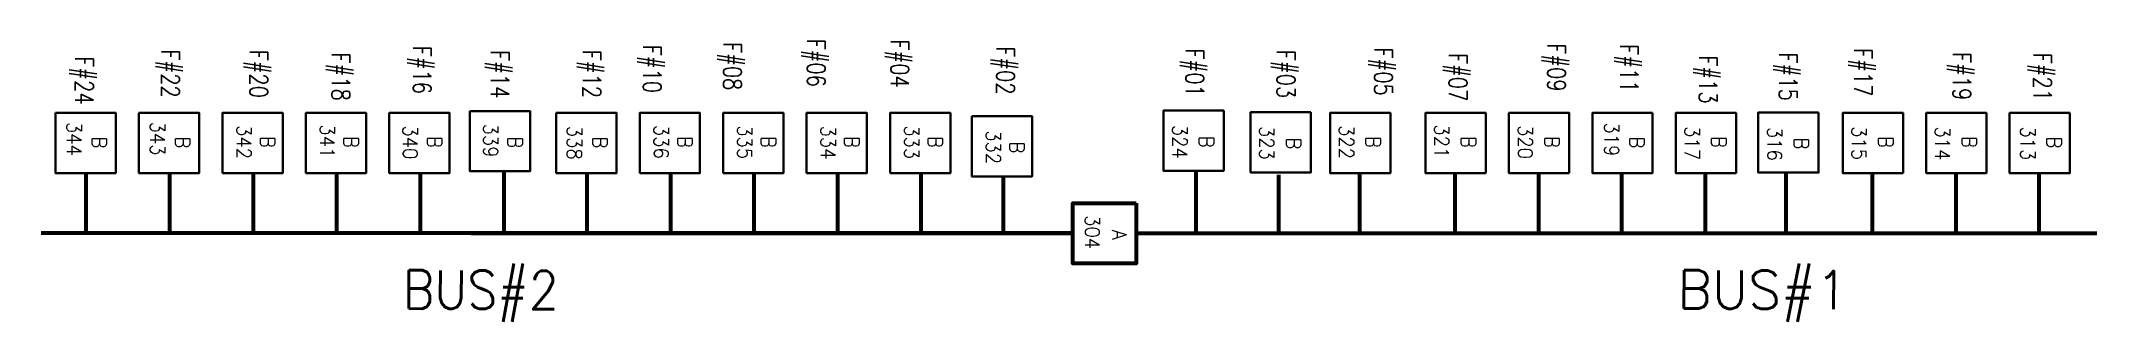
# Model space of a CAD drawing. Header units: metres. Extents: x 65984 to 144644, y -19036 to 23726.
# Drawn here: x 125930 to 126557, y 6656 to 6741 of the extents above; entities that cross this region are included whole.
import ezdxf
from ezdxf.enums import TextEntityAlignment as Align

# ---------------------------------------------------------------- set-up
doc = ezdxf.new("R2010")
doc.units = ezdxf.units.M
doc.header["$MEASUREMENT"] = 0
doc.layers.add('GRID STATION  04', color=7, linetype='Continuous', lineweight=40)
doc.styles.add('Style-simplex', font='simplex.shx')
doc.styles.add('Style-STANDARD', font='STANDARD.shx')

msp = doc.modelspace()

# ---------------------------------------------------------------- texts
at = {"layer": 'GRID STATION  04', "color": 3, "linetype": 'Continuous', "lineweight": 40, "style": 'Style-STANDARD', "width": 0.866667}
msp.add_text('F#06', height=5.511, rotation=270, dxfattribs=at).set_placement((126166.68, 6734.59), align=Align.MIDDLE_CENTER)
at = {"layer": 'GRID STATION  04', "color": 131, "linetype": 'Continuous', "lineweight": 40, "style": 'Style-STANDARD', "width": 0.866667}
msp.add_text('F#04', height=5.511, rotation=270, dxfattribs=at).set_placement((126192.12, 6734.36), align=Align.MIDDLE_CENTER)
at = {"layer": 'GRID STATION  04', "color": 160, "linetype": 'Continuous', "lineweight": 40, "style": 'Style-STANDARD', "width": 0.866667}
msp.add_text('F#24', height=5.511, rotation=270, dxfattribs=at).set_placement((125943.62, 6729.21), align=Align.MIDDLE_CENTER)
at = {"layer": 'GRID STATION  04', "color": 57, "linetype": 'Continuous', "lineweight": 40, "true_color": 0x7d8a21, "style": 'Style-STANDARD', "width": 0.866667}
msp.add_text('F#22', height=5.511, rotation=270, dxfattribs=at).set_placement((125969.86, 6731.31), align=Align.MIDDLE_CENTER)
at = {"layer": 'GRID STATION  04', "color": 98, "linetype": 'Continuous', "lineweight": 40, "style": 'Style-STANDARD', "width": 0.866667}
msp.add_text('F#20', height=5.511, rotation=270, dxfattribs=at).set_placement((125996.77, 6731.23), align=Align.MIDDLE_CENTER)
at = {"layer": 'GRID STATION  04', "color": 22, "linetype": 'Continuous', "lineweight": 40, "style": 'Style-STANDARD', "width": 0.866667}
for s, p in [('F#18', (126021.8, 6730.35)), ('F#09', (126392.29, 6733.18))]:
    msp.add_text(s, height=5.511, rotation=270, dxfattribs=at).set_placement(p, align=Align.MIDDLE_CENTER)
at = {"layer": 'GRID STATION  04', "color": 154, "linetype": 'Continuous', "lineweight": 40, "style": 'Style-STANDARD', "width": 0.866667}
msp.add_text('F#16', height=5.511, rotation=270, dxfattribs=at).set_placement((126046.55, 6732.41), align=Align.MIDDLE_CENTER)
at = {"layer": 'GRID STATION  04', "color": 134, "linetype": 'Continuous', "lineweight": 40, "style": 'Style-STANDARD', "width": 0.866667}
msp.add_text('F#14', height=5.511, rotation=270, dxfattribs=at).set_placement((126070.3, 6731.11), align=Align.MIDDLE_CENTER)
at = {"layer": 'GRID STATION  04', "color": 174, "linetype": 'Continuous', "lineweight": 40, "style": 'Style-STANDARD', "width": 0.866667}
msp.add_text('F#12', height=5.511, rotation=270, dxfattribs=at).set_placement((126098.28, 6731.19), align=Align.MIDDLE_CENTER)
at = {"layer": 'GRID STATION  04', "color": 121, "linetype": 'Continuous', "lineweight": 40, "style": 'Style-STANDARD', "width": 0.866667}
for s, p in [('F#10', (126116.7, 6732.71)), ('F#08', (126141.12, 6733.54))]:
    msp.add_text(s, height=5.511, rotation=270, dxfattribs=at).set_placement(p, align=Align.MIDDLE_CENTER)
at = {"layer": 'GRID STATION  04', "color": 222, "linetype": 'Continuous', "lineweight": 40, "true_color": 0xc71585, "style": 'Style-STANDARD', "width": 0.866667}
msp.add_text('F#02', height=5.511, rotation=270, dxfattribs=at).set_placement((126224.35, 6732.27), align=Align.MIDDLE_CENTER)
at = {"layer": 'GRID STATION  04', "color": 114, "linetype": 'Continuous', "lineweight": 40, "style": 'Style-STANDARD', "width": 0.866667}
msp.add_text('F#01', height=5.511, rotation=270, dxfattribs=at).set_placement((126282.03, 6731.6), align=Align.MIDDLE_CENTER)
at = {"layer": 'GRID STATION  04', "color": 1, "linetype": 'Continuous', "lineweight": 40, "style": 'Style-STANDARD', "width": 0.866667}
msp.add_text('F#03', height=5.511, rotation=270, dxfattribs=at).set_placement((126309.83, 6731.17), align=Align.MIDDLE_CENTER)
at = {"layer": 'GRID STATION  04', "color": 220, "linetype": 'Continuous', "lineweight": 40, "style": 'Style-STANDARD', "width": 0.866667}
msp.add_text('F#05', height=5.511, rotation=270, dxfattribs=at).set_placement((126339.5, 6731.9), align=Align.MIDDLE_CENTER)
at = {"layer": 'GRID STATION  04', "color": 251, "linetype": 'Continuous', "lineweight": 40, "style": 'Style-STANDARD', "width": 0.866667}
for s, p in [('F#07', (126362.24, 6730.21)), ('F#15', (126462.85, 6730.36))]:
    msp.add_text(s, height=5.511, rotation=270, dxfattribs=at).set_placement(p, align=Align.MIDDLE_CENTER)
at = {"layer": 'GRID STATION  04', "color": 31, "linetype": 'Continuous', "lineweight": 40, "style": 'Style-STANDARD', "width": 0.866667}
msp.add_text('F#11', height=5.511, rotation=270, dxfattribs=at).set_placement((126414.41, 6732.9), align=Align.MIDDLE_CENTER)
at = {"layer": 'GRID STATION  04', "color": 172, "linetype": 'Continuous', "lineweight": 40, "style": 'Style-STANDARD', "width": 0.866667}
msp.add_text('F#13', height=5.511, rotation=270, dxfattribs=at).set_placement((126438.46, 6729.5), align=Align.MIDDLE_CENTER)
at = {"layer": 'GRID STATION  04', "color": 36, "linetype": 'Continuous', "lineweight": 40, "style": 'Style-STANDARD', "width": 0.866667}
msp.add_text('F#17', height=5.511, rotation=270, dxfattribs=at).set_placement((126485.72, 6731.7), align=Align.MIDDLE_CENTER)
at = {"layer": 'GRID STATION  04', "color": 30, "linetype": 'Continuous', "lineweight": 40, "style": 'Style-STANDARD', "width": 0.866667}
msp.add_text('F#19', height=5.511, rotation=270, dxfattribs=at).set_placement((126515.8, 6730.51), align=Align.MIDDLE_CENTER)
at = {"layer": 'GRID STATION  04', "color": 200, "linetype": 'Continuous', "lineweight": 40, "style": 'Style-STANDARD', "width": 0.866667}
msp.add_text('F#21', height=5.511, rotation=270, dxfattribs=at).set_placement((126540.39, 6730.31), align=Align.MIDDLE_CENTER)
at = {"layer": 'GRID STATION  04', "color": 160, "linetype": 'Continuous', "lineweight": 40, "style": 'Style-STANDARD'}
for s, height, p in [('344', 4.409, (125940.51, 6711.36)), ('B', 4.41, (125948.17, 6710.29))]:
    msp.add_text(s, height=height, rotation=270, dxfattribs=at).set_placement(p, align=Align.MIDDLE_CENTER)
at = {"layer": 'GRID STATION  04', "color": 57, "linetype": 'Continuous', "lineweight": 40, "true_color": 0x7d8a21, "style": 'Style-STANDARD'}
for s, height, p in [('343', 4.409, (125965.94, 6711.46)), ('B', 4.41, (125973.6, 6710.29))]:
    msp.add_text(s, height=height, rotation=270, dxfattribs=at).set_placement(p, align=Align.MIDDLE_CENTER)
at = {"layer": 'GRID STATION  04', "color": 31, "linetype": 'Continuous', "lineweight": 40, "style": 'Style-STANDARD'}
for s, height, p in [('319', 4.409, (126409.05, 6711.23)), ('B', 4.41, (126416.76, 6710.29))]:
    msp.add_text(s, height=height, rotation=270, dxfattribs=at).set_placement(p, align=Align.MIDDLE_CENTER)
at = {"layer": 'GRID STATION  04', "color": 98, "linetype": 'Continuous', "lineweight": 40, "style": 'Style-STANDARD'}
for s, height, p in [('342', 4.409, (125992.26, 6710.42)), ('B', 4.41, (125999.5, 6710.42))]:
    msp.add_text(s, height=height, rotation=270, dxfattribs=at).set_placement(p, align=Align.MIDDLE_CENTER)
at = {"layer": 'GRID STATION  04', "color": 22, "linetype": 'Continuous', "lineweight": 40, "style": 'Style-STANDARD'}
for s, height, p in [('341', 4.409, (126017.7, 6710.63)), ('B', 4.41, (126024.93, 6710.42)), ('320', 4.409, (126382.73, 6710.42)), ('B', 4.41, (126390.87, 6710.42))]:
    msp.add_text(s, height=height, rotation=270, dxfattribs=at).set_placement(p, align=Align.MIDDLE_CENTER)
at = {"layer": 'GRID STATION  04', "color": 154, "linetype": 'Continuous', "lineweight": 40, "style": 'Style-STANDARD'}
for s, height, p in [('340', 4.409, (126042.94, 6710.3)), ('B', 4.41, (126050.36, 6710.42))]:
    msp.add_text(s, height=height, rotation=270, dxfattribs=at).set_placement(p, align=Align.MIDDLE_CENTER)
at = {"layer": 'GRID STATION  04', "color": 134, "linetype": 'Continuous', "lineweight": 40, "style": 'Style-STANDARD'}
for s, height, p in [('339', 4.409, (126067.43, 6710.86)), ('B', 4.41, (126074.91, 6710.32))]:
    msp.add_text(s, height=height, rotation=270, dxfattribs=at).set_placement(p, align=Align.MIDDLE_CENTER)
at = {"layer": 'GRID STATION  04', "color": 174, "linetype": 'Continuous', "lineweight": 40, "style": 'Style-STANDARD'}
for s, height, p in [('338', 4.409, (126093, 6710.19)), ('B', 4.41, (126100.77, 6710.29))]:
    msp.add_text(s, height=height, rotation=270, dxfattribs=at).set_placement(p, align=Align.MIDDLE_CENTER)
at = {"layer": 'GRID STATION  04', "color": 121, "linetype": 'Continuous', "lineweight": 40, "style": 'Style-STANDARD'}
for s, height, p in [('336', 4.409, (126119.43, 6710.46)), ('B', 4.41, (126126.66, 6710.42)), ('335', 4.409, (126144.86, 6710.35)), ('B', 4.41, (126152.1, 6710.42)), ('304', 4.409, (126250.81, 6682.93)), ('A', 4.41, (126259.06, 6682.08))]:
    msp.add_text(s, height=height, rotation=270, dxfattribs=at).set_placement(p, align=Align.MIDDLE_CENTER)
at = {"layer": 'GRID STATION  04', "color": 3, "linetype": 'Continuous', "lineweight": 40, "style": 'Style-STANDARD'}
for s, height, p in [('334', 4.409, (126170.3, 6710.25)), ('B', 4.41, (126177.53, 6710.42))]:
    msp.add_text(s, height=height, rotation=270, dxfattribs=at).set_placement(p, align=Align.MIDDLE_CENTER)
at = {"layer": 'GRID STATION  04', "color": 131, "linetype": 'Continuous', "lineweight": 40, "style": 'Style-STANDARD'}
for s, height, p in [('333', 4.409, (126195.73, 6710.35)), ('B', 4.41, (126202.96, 6710.42))]:
    msp.add_text(s, height=height, rotation=270, dxfattribs=at).set_placement(p, align=Align.MIDDLE_CENTER)
at = {"layer": 'GRID STATION  04', "color": 222, "linetype": 'Continuous', "lineweight": 40, "true_color": 0xc71585, "style": 'Style-STANDARD'}
for s, height, p in [('332', 4.409, (126220.61, 6708.82)), ('B', 4.41, (126227.84, 6708.75))]:
    msp.add_text(s, height=height, rotation=270, dxfattribs=at).set_placement(p, align=Align.MIDDLE_CENTER)
at = {"layer": 'GRID STATION  04', "color": 114, "linetype": 'Continuous', "lineweight": 40, "style": 'Style-STANDARD'}
for s, height, p in [('324', 4.409, (126277.46, 6710.5)), ('B', 4.41, (126285.6, 6710.46))]:
    msp.add_text(s, height=height, rotation=270, dxfattribs=at).set_placement(p, align=Align.MIDDLE_CENTER)
at = {"layer": 'GRID STATION  04', "color": 1, "linetype": 'Continuous', "lineweight": 40, "style": 'Style-STANDARD'}
for s, height, p in [('323', 4.409, (126303.95, 6710.13)), ('B', 4.41, (126312.16, 6709.97))]:
    msp.add_text(s, height=height, rotation=270, dxfattribs=at).set_placement(p, align=Align.MIDDLE_CENTER)
at = {"layer": 'GRID STATION  04', "color": 220, "linetype": 'Continuous', "lineweight": 40, "style": 'Style-STANDARD'}
for s, height, p in [('322', 4.409, (126328.25, 6710.42)), ('B', 4.41, (126336.39, 6710.42))]:
    msp.add_text(s, height=height, rotation=270, dxfattribs=at).set_placement(p, align=Align.MIDDLE_CENTER)
at = {"layer": 'GRID STATION  04', "color": 251, "linetype": 'Continuous', "lineweight": 40, "style": 'Style-STANDARD'}
for s, height, p in [('321', 4.409, (126357.29, 6710.63)), ('B', 4.41, (126365.44, 6710.42)), ('316', 4.409, (126458.73, 6709.83)), ('B', 4.41, (126466.87, 6709.92))]:
    msp.add_text(s, height=height, rotation=270, dxfattribs=at).set_placement(p, align=Align.MIDDLE_CENTER)
at = {"layer": 'GRID STATION  04', "color": 172, "linetype": 'Continuous', "lineweight": 40, "style": 'Style-STANDARD'}
for s, height, p in [('317', 4.409, (126433.59, 6710.09)), ('B', 4.41, (126441.74, 6710.42))]:
    msp.add_text(s, height=height, rotation=270, dxfattribs=at).set_placement(p, align=Align.MIDDLE_CENTER)
at = {"layer": 'GRID STATION  04', "color": 36, "linetype": 'Continuous', "lineweight": 40, "style": 'Style-STANDARD'}
for s, height, p in [('315', 4.409, (126484.46, 6710.09)), ('B', 4.41, (126492.6, 6710.42))]:
    msp.add_text(s, height=height, rotation=270, dxfattribs=at).set_placement(p, align=Align.MIDDLE_CENTER)
at = {"layer": 'GRID STATION  04', "color": 30, "linetype": 'Continuous', "lineweight": 40, "style": 'Style-STANDARD'}
for s, height, p in [('314', 4.409, (126509.89, 6709.99)), ('B', 4.41, (126518.04, 6710.42))]:
    msp.add_text(s, height=height, rotation=270, dxfattribs=at).set_placement(p, align=Align.MIDDLE_CENTER)
at = {"layer": 'GRID STATION  04', "color": 200, "linetype": 'Continuous', "lineweight": 40, "style": 'Style-STANDARD'}
for s, height, p in [('313', 4.409, (126535.91, 6710)), ('B', 4.41, (126543.93, 6710.29))]:
    msp.add_text(s, height=height, rotation=270, dxfattribs=at).set_placement(p, align=Align.MIDDLE_CENTER)
at = {"layer": 'GRID STATION  04', "color": 121, "linetype": 'Continuous', "lineweight": 80}
for s, style, p in [('BUS#2', 'Style-STANDARD', (126064.45, 6665.35)), ('BUS#1', 'Style-simplex', (126455.17, 6665.35))]:
    msp.add_text(s, height=11.696, rotation=359.72149, dxfattribs=dict(at, style=style)).set_placement(p, align=Align.MIDDLE_CENTER)

# ---------------------------------------------------------------- linework, layer by layer
at = {"layer": 'GRID STATION  04', "color": 160, "linetype": 'Continuous', "lineweight": 140, "ltscale": 0.588932}
msp.add_line((125944.22, 6682.58), (125944.22, 6700.95), dxfattribs=at)
at = {"layer": 'GRID STATION  04', "color": 57, "linetype": 'Continuous', "lineweight": 140, "ltscale": 0.588932, "true_color": 0x7d8a21}
msp.add_line((125969.65, 6682.58), (125969.65, 6700.95), dxfattribs=at)
at = {"layer": 'GRID STATION  04', "color": 98, "linetype": 'Continuous', "lineweight": 140, "ltscale": 0.588932}
msp.add_line((125995.08, 6700.95), (125995.08, 6682.58), dxfattribs=at)
at = {"layer": 'GRID STATION  04', "color": 22, "linetype": 'Continuous', "lineweight": 140, "ltscale": 0.588932}
for p, q in [((126020.52, 6700.95), (126020.52, 6682.58)), ((126386.74, 6700.95), (126386.74, 6682.58))]:
    msp.add_line(p, q, dxfattribs=at)
at = {"layer": 'GRID STATION  04', "color": 154, "linetype": 'Continuous', "lineweight": 140, "ltscale": 0.588932}
msp.add_line((126045.95, 6700.95), (126045.95, 6682.58), dxfattribs=at)
at = {"layer": 'GRID STATION  04', "color": 134, "linetype": 'Continuous', "lineweight": 140, "ltscale": 0.588932}
msp.add_line((126071.58, 6683.12), (126071.58, 6701.49), dxfattribs=at)
at = {"layer": 'GRID STATION  04', "color": 174, "linetype": 'Continuous', "lineweight": 140, "ltscale": 0.588932}
msp.add_line((126096.82, 6682.58), (126096.82, 6700.95), dxfattribs=at)
at = {"layer": 'GRID STATION  04', "color": 121, "linetype": 'Continuous', "lineweight": 140, "ltscale": 0.588932}
for p, q in [((126122.25, 6700.95), (126122.25, 6682.58)), ((126147.68, 6700.95), (126147.68, 6682.58))]:
    msp.add_line(p, q, dxfattribs=at)
at = {"layer": 'GRID STATION  04', "color": 3, "linetype": 'Continuous', "lineweight": 140, "ltscale": 0.588932}
msp.add_line((126173.12, 6700.95), (126173.12, 6682.58), dxfattribs=at)
at = {"layer": 'GRID STATION  04', "color": 131, "linetype": 'Continuous', "lineweight": 140, "ltscale": 0.588932}
msp.add_line((126198.55, 6700.95), (126198.55, 6682.58), dxfattribs=at)
at = {"layer": 'GRID STATION  04', "color": 222, "linetype": 'Continuous', "lineweight": 140, "ltscale": 0.588932, "true_color": 0xc71585}
msp.add_line((126223.71, 6683.07), (126223.71, 6700.02), dxfattribs=at)
at = {"layer": 'GRID STATION  04', "color": 114, "linetype": 'Continuous', "lineweight": 140, "ltscale": 0.588932}
msp.add_line((126282.46, 6683.05), (126282.46, 6701.42), dxfattribs=at)
at = {"layer": 'GRID STATION  04', "color": 1, "linetype": 'Continuous', "lineweight": 140, "ltscale": 0.588932}
msp.add_line((126307.6, 6682.08), (126307.6, 6700.45), dxfattribs=at)
at = {"layer": 'GRID STATION  04', "color": 220, "linetype": 'Continuous', "lineweight": 140, "ltscale": 0.588932}
msp.add_line((126332.26, 6700.95), (126332.26, 6682.58), dxfattribs=at)
at = {"layer": 'GRID STATION  04', "color": 251, "linetype": 'Continuous', "lineweight": 140, "ltscale": 0.588932}
for p, q in [((126361.31, 6700.95), (126361.31, 6682.58)), ((126462.26, 6682.72), (126462.26, 6701.09))]:
    msp.add_line(p, q, dxfattribs=at)
at = {"layer": 'GRID STATION  04', "color": 31, "linetype": 'Continuous', "lineweight": 140, "ltscale": 0.588932}
msp.add_line((126412.17, 6682.58), (126412.17, 6700.95), dxfattribs=at)
at = {"layer": 'GRID STATION  04', "color": 172, "linetype": 'Continuous', "lineweight": 140, "ltscale": 0.588932}
msp.add_line((126437.61, 6700.95), (126437.61, 6682.58), dxfattribs=at)
at = {"layer": 'GRID STATION  04', "color": 36, "linetype": 'Continuous', "lineweight": 140, "ltscale": 0.588932}
msp.add_line((126488.47, 6700.95), (126488.47, 6682.58), dxfattribs=at)
at = {"layer": 'GRID STATION  04', "color": 30, "linetype": 'Continuous', "lineweight": 140, "ltscale": 0.588932}
msp.add_line((126513.91, 6700.95), (126513.91, 6682.58), dxfattribs=at)
at = {"layer": 'GRID STATION  04', "color": 200, "linetype": 'Continuous', "lineweight": 140, "ltscale": 0.588932}
msp.add_line((126539.34, 6682.58), (126539.34, 6700.95), dxfattribs=at)
at = {"layer": 'GRID STATION  04', "color": 121, "linetype": 'Continuous', "lineweight": 211, "ltscale": 0.588932}
for p, q in [((126244.84, 6682.58), (125930.46, 6682.58)), ((126061.37, 6682.58), (126244.84, 6682.58)), ((126264.15, 6682.58), (126556.93, 6682.58))]:
    msp.add_line(p, q, dxfattribs=at)
at = {"layer": 'GRID STATION  04', "color": 160, "linetype": 'Continuous', "lineweight": 40, "ltscale": 0.588932, "flags": 128}
msp.add_lwpolyline([(125934.84, 6719.32), (125934.84, 6700.95), (125953.21, 6700.95), (125953.21, 6719.32)], close=True, dxfattribs=at)
at = {"layer": 'GRID STATION  04', "color": 57, "linetype": 'Continuous', "lineweight": 40, "ltscale": 0.588932, "true_color": 0x7d8a21, "flags": 128}
msp.add_lwpolyline([(125960.27, 6719.32), (125960.27, 6700.95), (125978.64, 6700.95), (125978.64, 6719.32)], close=True, dxfattribs=at)
at = {"layer": 'GRID STATION  04', "color": 98, "linetype": 'Continuous', "lineweight": 40, "ltscale": 0.588932, "flags": 128}
msp.add_lwpolyline([(125985.71, 6700.95), (125985.71, 6719.32), (126004.08, 6719.32), (126004.08, 6700.95)], close=True, dxfattribs=at)
at = {"layer": 'GRID STATION  04', "color": 22, "linetype": 'Continuous', "lineweight": 40, "ltscale": 0.588932, "flags": 128}
for points in [[(126011.14, 6700.95), (126011.14, 6719.32), (126029.51, 6719.32), (126029.51, 6700.95)], [(126396.12, 6700.95), (126396.12, 6719.32), (126377.75, 6719.32), (126377.75, 6700.95)]]:
    msp.add_lwpolyline(points, close=True, dxfattribs=at)
at = {"layer": 'GRID STATION  04', "color": 154, "linetype": 'Continuous', "lineweight": 40, "ltscale": 0.588932, "flags": 128}
msp.add_lwpolyline([(126036.57, 6700.95), (126036.57, 6719.32), (126054.94, 6719.32), (126054.94, 6700.95)], close=True, dxfattribs=at)
at = {"layer": 'GRID STATION  04', "color": 134, "linetype": 'Continuous', "lineweight": 40, "ltscale": 0.588932, "flags": 128}
msp.add_lwpolyline([(126061.12, 6719.86), (126061.12, 6701.49), (126079.49, 6701.49), (126079.49, 6719.86)], close=True, dxfattribs=at)
at = {"layer": 'GRID STATION  04', "color": 174, "linetype": 'Continuous', "lineweight": 40, "ltscale": 0.588932, "flags": 128}
msp.add_lwpolyline([(126087.44, 6719.32), (126087.44, 6700.95), (126105.81, 6700.95), (126105.81, 6719.32)], close=True, dxfattribs=at)
at = {"layer": 'GRID STATION  04', "color": 121, "linetype": 'Continuous', "lineweight": 40, "ltscale": 0.588932, "flags": 128}
for points in [[(126112.87, 6700.95), (126112.87, 6719.32), (126131.24, 6719.32), (126131.24, 6700.95)], [(126138.31, 6700.95), (126138.31, 6719.32), (126156.68, 6719.32), (126156.68, 6700.95)]]:
    msp.add_lwpolyline(points, close=True, dxfattribs=at)
at = {"layer": 'GRID STATION  04', "color": 3, "linetype": 'Continuous', "lineweight": 40, "ltscale": 0.588932, "flags": 128}
msp.add_lwpolyline([(126163.74, 6700.95), (126163.74, 6719.32), (126182.11, 6719.32), (126182.11, 6700.95)], close=True, dxfattribs=at)
at = {"layer": 'GRID STATION  04', "color": 131, "linetype": 'Continuous', "lineweight": 40, "ltscale": 0.588932, "flags": 128}
msp.add_lwpolyline([(126189.17, 6700.95), (126189.17, 6719.32), (126207.54, 6719.32), (126207.54, 6700.95)], close=True, dxfattribs=at)
at = {"layer": 'GRID STATION  04', "color": 222, "linetype": 'Continuous', "lineweight": 40, "ltscale": 0.588932, "true_color": 0xc71585, "flags": 128}
msp.add_lwpolyline([(126214.05, 6718.29), (126214.05, 6699.92), (126232.42, 6699.92), (126232.42, 6718.29)], close=True, dxfattribs=at)
at = {"layer": 'GRID STATION  04', "color": 114, "linetype": 'Continuous', "lineweight": 40, "ltscale": 0.588932, "flags": 128}
msp.add_lwpolyline([(126290.85, 6720.01), (126290.85, 6701.64), (126272.48, 6701.64), (126272.48, 6720.01)], close=True, dxfattribs=at)
at = {"layer": 'GRID STATION  04', "color": 1, "linetype": 'Continuous', "lineweight": 40, "ltscale": 0.588932, "flags": 128}
msp.add_lwpolyline([(126317.41, 6719.51), (126317.41, 6701.14), (126299.04, 6701.14), (126299.04, 6719.51)], close=True, dxfattribs=at)
at = {"layer": 'GRID STATION  04', "color": 220, "linetype": 'Continuous', "lineweight": 40, "ltscale": 0.588932, "flags": 128}
msp.add_lwpolyline([(126341.63, 6700.95), (126341.63, 6719.32), (126323.27, 6719.32), (126323.27, 6700.95)], close=True, dxfattribs=at)
at = {"layer": 'GRID STATION  04', "color": 251, "linetype": 'Continuous', "lineweight": 40, "ltscale": 0.588932, "flags": 128}
for points in [[(126370.68, 6700.95), (126370.68, 6719.32), (126352.31, 6719.32), (126352.31, 6700.95)], [(126472.12, 6719.46), (126472.12, 6701.09), (126453.75, 6701.09), (126453.75, 6719.46)]]:
    msp.add_lwpolyline(points, close=True, dxfattribs=at)
at = {"layer": 'GRID STATION  04', "color": 31, "linetype": 'Continuous', "lineweight": 40, "ltscale": 0.588932, "flags": 128}
msp.add_lwpolyline([(126421.55, 6719.32), (126421.55, 6700.95), (126403.18, 6700.95), (126403.18, 6719.32)], close=True, dxfattribs=at)
at = {"layer": 'GRID STATION  04', "color": 172, "linetype": 'Continuous', "lineweight": 40, "ltscale": 0.588932, "flags": 128}
msp.add_lwpolyline([(126446.98, 6700.95), (126446.98, 6719.32), (126428.61, 6719.32), (126428.61, 6700.95)], close=True, dxfattribs=at)
at = {"layer": 'GRID STATION  04', "color": 36, "linetype": 'Continuous', "lineweight": 40, "ltscale": 0.588932, "flags": 128}
msp.add_lwpolyline([(126497.85, 6700.95), (126497.85, 6719.32), (126479.48, 6719.32), (126479.48, 6700.95)], close=True, dxfattribs=at)
at = {"layer": 'GRID STATION  04', "color": 30, "linetype": 'Continuous', "lineweight": 40, "ltscale": 0.588932, "flags": 128}
msp.add_lwpolyline([(126523.28, 6700.95), (126523.28, 6719.32), (126504.91, 6719.32), (126504.91, 6700.95)], close=True, dxfattribs=at)
at = {"layer": 'GRID STATION  04', "color": 200, "linetype": 'Continuous', "lineweight": 40, "ltscale": 0.588932, "flags": 128}
msp.add_lwpolyline([(126548.72, 6719.32), (126548.72, 6700.95), (126530.35, 6700.95), (126530.35, 6719.32)], close=True, dxfattribs=at)
at = {"layer": 'GRID STATION  04', "color": 121, "linetype": 'Continuous', "lineweight": 211, "ltscale": 0.588932, "flags": 128}
msp.add_lwpolyline([(126264.15, 6691.76), (126264.15, 6673.39), (126244.84, 6673.39), (126244.84, 6691.76)], close=True, dxfattribs=at)

msp.set_redraw_order([(e.dxf.handle, doc.entitydb.next_handle()) for e in msp.query("TEXT MTEXT ATTDEF DIMENSION ARC_DIMENSION")])  # texts and dimensions are drawn at this point

doc.saveas('drawing.dxf')
